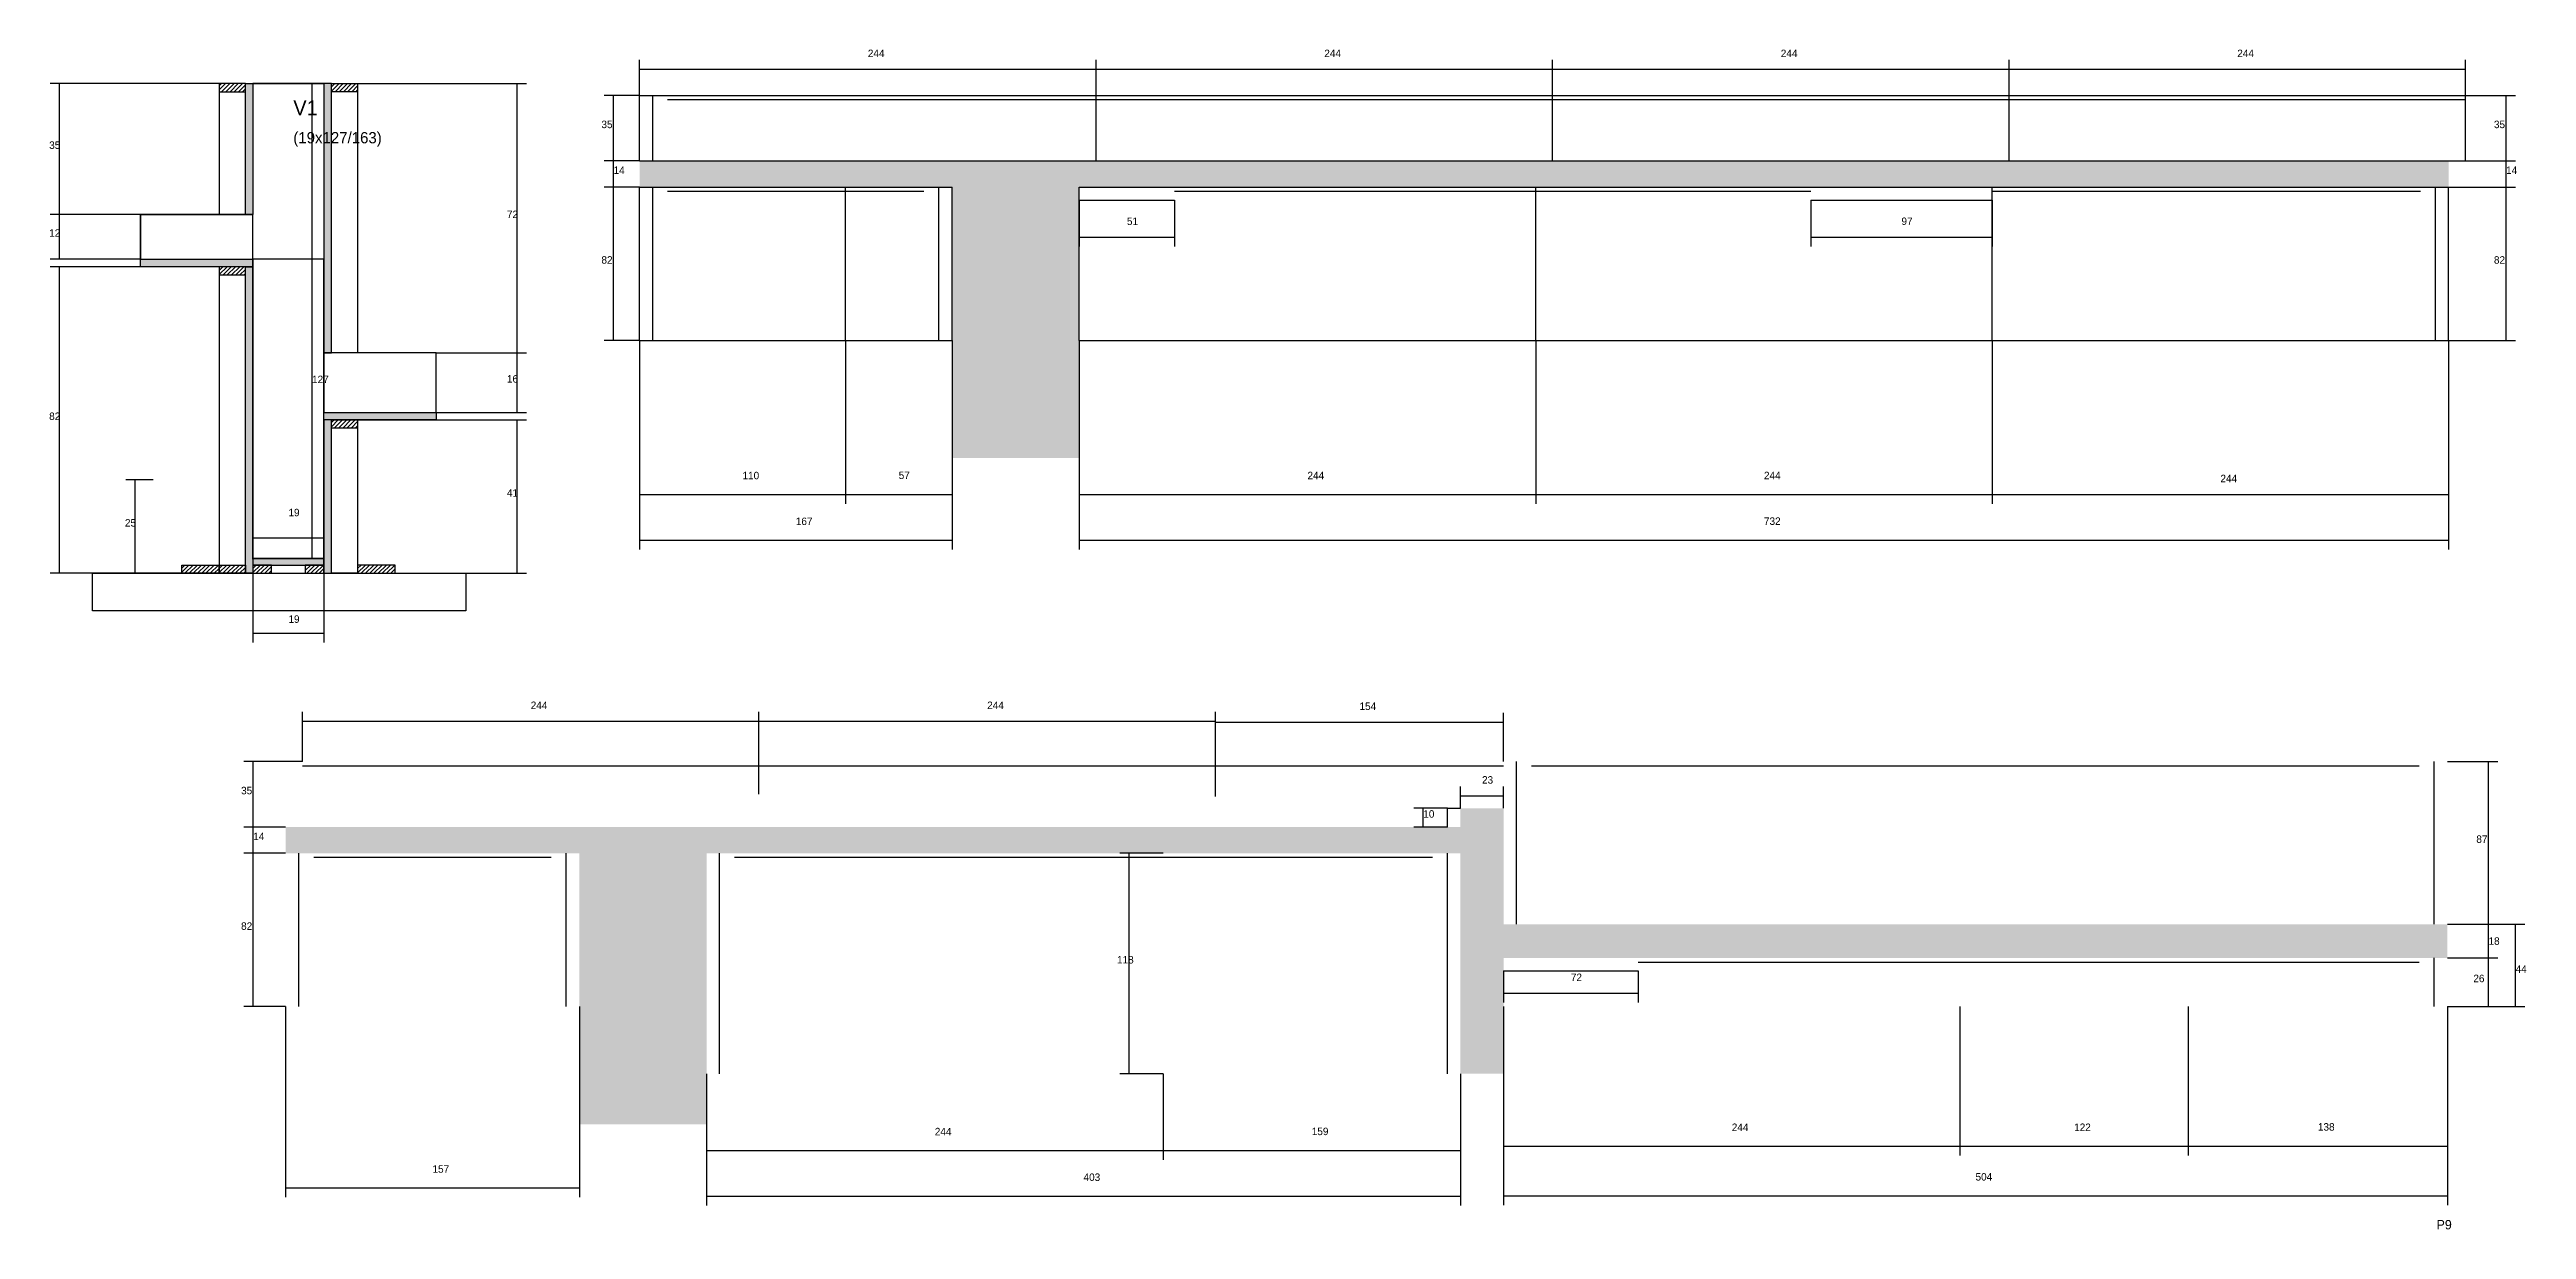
# Model space of a CAD drawing. Header units: metres. Extents: x -10325 to -5929, y 14165 to 15559.
# Drawn here: x -8749 to -7425, y 14927 to 15559 of the extents above; entities that cross this region are included whole.
import ezdxf

# ---------------------------------------------------------------- set-up
doc = ezdxf.new("R2010")
doc.units = ezdxf.units.M
for name, color, linetype in [('CONCRETO', 251, 'Continuous'), ('COTA', 241, 'Continuous'), ('Hachura', 253, 'Continuous'), ('Madeira', 126, 'Continuous'), ('NOMENCLATURA', 7, 'Continuous'), ('Painéis', 200, 'Continuous'), ('SARR_2.2x7', 40, 'Continuous'), ('Texto Seção', 7, 'Continuous')]:
    doc.layers.add(name, color=color, linetype=linetype)

msp = doc.modelspace()

# ---------------------------------------------------------------- texts
at = {"layer": 'COTA'}
for s, p in [('244', (-8311.4, 15554.5)), ('244', (-8067.4, 15554.5)), ('244', (-7823.4, 15554.5)), ('244', (-7579.4, 15554.5)), ('35', (-8453.8, 15516.5)), ('35', (-7442.2, 15516.5)), ('35', (-8749, 15505.4)), ('14', (-8447.3, 15492)), ('14', (-7435.7, 15492)), ('72', (-8504.3, 15468.4)), ('51', (-8172.9, 15464.7)), ('97', (-7758.9, 15464.7)), ('12', (-8749, 15458.4)), ('82', (-8453.8, 15444)), ('82', (-7442.2, 15444)), ('127', (-8608.5, 15380.1)), ('16', (-8504.3, 15380.4)), ('82', (-8749, 15360.4)), ('110', (-8378.4, 15328.7)), ('57', (-8294.9, 15328.8)), ('244', (-8076.4, 15328.7)), ('244', (-7832.4, 15328.7)), ('41', (-8504.3, 15319.4)), ('244', (-7588.4, 15327.1)), ('25', (-8708.5, 15303.4)), ('19', (-8621.1, 15308.9)), ('167', (-8349.9, 15304.2)), ('732', (-7832.4, 15304.3)), ('19', (-8621.1, 15251.9)), ('244', (-8491.6, 15205.8)), ('244', (-8247.6, 15205.8)), ('154', (-8048.6, 15205.3)), ('35', (-8646.4, 15160.2)), ('23', (-7983.1, 15165.9)), ('10', (-8014.5, 15147.7)), ('14', (-8639.9, 15135.7)), ('87', (-7451.6, 15134.2)), ('82', (-8646.4, 15087.7)), ('18', (-7445.1, 15079.7)), ('118', (-8178.2, 15069.7)), ('44', (-7430.6, 15064.7)), ('72', (-7935.6, 15060.3)), ('26', (-7453.2, 15059.7)), ('244', (-8275.6, 14977.8)), ('159', (-8074.1, 14977.9)), ('244', (-7849.6, 14980.1)), ('122', (-7666.6, 14980.1)), ('138', (-7536.3, 14980.3)), ('157', (-8544.1, 14957.8)), ('403', (-8196.1, 14953.4)), ('504', (-7719.3, 14953.6))]:
    msp.add_text(s, height=4, dxfattribs=at).set_placement(p)
at = {"layer": 'NOMENCLATURA'}
msp.add_text('P9', height=5, dxfattribs=at).set_placement((-7472.9, 14927.5))
at = {"layer": 'Texto Seção'}
for s, height, p in [('V1', 8, (-8618.5, 15523.4)), ('(19x127/163)', 6, (-8618.5, 15508.4))]:
    msp.add_text(s, height=height, dxfattribs=at).set_placement(p)

# ---------------------------------------------------------------- hatches: boundary and pattern name
at = {"layer": 'COTA'}
h = msp.add_hatch(dxfattribs=at)
h.set_pattern_fill('AR-CONC', scale=0.03)
h.paths.add_polyline_path([(-8266.4, 15340), (-8198.4, 15340), (-8198.4, 15403), (-8198.4, 15485), (-7710.4, 15485), (-7466.4, 15485), (-7466.4, 15499), (-7701.4, 15499), (-8189.4, 15499), (-8433.4, 15499), (-8433.4, 15485), (-8266.4, 15485), (-8266.4, 15403)])
h = msp.add_hatch(dxfattribs=at)
h.set_pattern_fill('AR-CONC', scale=0.03)
h.paths.add_polyline_path([(-7971.6, 15152.7), (-7994.6, 15152.7), (-7994.6, 15142.7), (-8369.6, 15142.7), (-8609.6, 15142.7), (-8622.6, 15142.7), (-8622.6, 15128.7), (-8465.6, 15128.7), (-8465.6, 15046.7), (-8465.6, 14983.7), (-8397.6, 14983.7), (-8397.6, 15010.7), (-8397.6, 15128.7), (-7994.6, 15128.7), (-7994.6, 15010.7), (-7971.6, 15010.7), (-7971.6, 15046.7), (-7971.6, 15072.7), (-7467.1, 15072.7), (-7467.1, 15090.7), (-7971.6, 15090.7)])
at = {"layer": 'Hachura'}
h = msp.add_hatch(dxfattribs=at)
h.set_pattern_fill('ANSI31', scale=0.5)
h.paths.add_polyline_path([(-8658.1, 15540.4), (-8658.1, 15536), (-8658.1, 15536), (-8644.1, 15536), (-8644.1, 15536), (-8644.1, 15540.4), (-8644.1, 15540.4), (-8658.1, 15540.4)])
h = msp.add_hatch(color=8, dxfattribs=at)
h.dxf.hatch_style = 1
h.paths.add_polyline_path([(-8644.1, 15540.4), (-8640.1, 15540.4), (-8640.1, 15540.4), (-8640.1, 15470.4), (-8640.1, 15470.4), (-8644.1, 15470.4), (-8644.1, 15470.4), (-8644.1, 15540.4)])
h = msp.add_hatch(color=8, dxfattribs=at)
h.dxf.hatch_style = 1
h.paths.add_polyline_path([(-8598.1, 15540.4), (-8602.1, 15540.4), (-8602.1, 15396.4), (-8598.1, 15396.4)])
h = msp.add_hatch(dxfattribs=at)
h.set_pattern_fill('ANSI31', scale=0.5)
h.paths.add_polyline_path([(-8584.1, 15540.4), (-8584.1, 15536), (-8584.1, 15536), (-8598.1, 15536), (-8598.1, 15536), (-8598.1, 15540.4), (-8598.1, 15540.4), (-8584.1, 15540.4)])
h = msp.add_hatch(color=8, dxfattribs=at)
h.dxf.hatch_style = 1
h.paths.add_polyline_path([(-8700.1, 15442.4), (-8700.1, 15446.4), (-8700.1, 15446.4), (-8640.1, 15446.4), (-8640.1, 15446.4), (-8640.1, 15442.4), (-8640.1, 15442.4), (-8700.1, 15442.4)])
h = msp.add_hatch(dxfattribs=at)
h.set_pattern_fill('ANSI31', scale=0.5)
h.paths.add_polyline_path([(-8658.1, 15442.4), (-8658.1, 15438), (-8658.1, 15438), (-8644.1, 15438), (-8644.1, 15438), (-8644.1, 15442.4), (-8644.1, 15442.4), (-8658.1, 15442.4)])
h = msp.add_hatch(color=8, dxfattribs=at)
h.dxf.hatch_style = 1
h.paths.add_polyline_path([(-8644.1, 15442.4), (-8640.1, 15442.4), (-8640.1, 15442.4), (-8640.1, 15278.4), (-8640.1, 15278.4), (-8644.1, 15278.4), (-8644.1, 15278.4), (-8644.1, 15442.4)])
h = msp.add_hatch(color=8, dxfattribs=at)
h.dxf.hatch_style = 1
h.paths.add_polyline_path([(-8602.1, 15360.4), (-8602.1, 15364.4), (-8602.1, 15364.4), (-8542.1, 15364.4), (-8542.1, 15364.4), (-8542.1, 15360.4), (-8542.1, 15360.4), (-8602.1, 15360.4)])
h = msp.add_hatch(color=8, dxfattribs=at)
h.dxf.hatch_style = 1
h.paths.add_polyline_path([(-8598.1, 15360.4), (-8602.1, 15360.4), (-8602.1, 15278.4), (-8598.1, 15278.4)])
h = msp.add_hatch(dxfattribs=at)
h.set_pattern_fill('ANSI31', scale=0.5)
h.paths.add_polyline_path([(-8584.1, 15360.4), (-8584.1, 15356), (-8584.1, 15356), (-8598.1, 15356), (-8598.1, 15356), (-8598.1, 15360.4), (-8598.1, 15360.4), (-8584.1, 15360.4)])
h = msp.add_hatch(dxfattribs=at)
h.set_pattern_fill('ANSI31', scale=0.5)
h.paths.add_polyline_path([(-8678.1, 15278.4), (-8678.1, 15282.8), (-8678.1, 15282.8), (-8658.1, 15282.8), (-8658.1, 15282.8), (-8658.1, 15278.4), (-8658.1, 15278.4), (-8678.1, 15278.4)])
h = msp.add_hatch(dxfattribs=at)
h.set_pattern_fill('ANSI31', scale=0.5)
h.paths.add_polyline_path([(-8658.1, 15278.4), (-8658.1, 15282.8), (-8658.1, 15282.8), (-8644.1, 15282.8), (-8644.1, 15282.8), (-8644.1, 15278.4), (-8644.1, 15278.4), (-8658.1, 15278.4)])
h = msp.add_hatch(color=8, dxfattribs=at)
h.dxf.hatch_style = 1
h.paths.add_polyline_path([(-8602.1, 15282.8), (-8602.1, 15286.4), (-8602.1, 15286.4), (-8640.1, 15286.4), (-8640.1, 15286.4), (-8640.1, 15282.8), (-8640.1, 15282.8), (-8602.1, 15282.8)])
h = msp.add_hatch(dxfattribs=at)
h.set_pattern_fill('ANSI31', scale=0.5)
h.paths.add_polyline_path([(-8630.1, 15278.4), (-8630.1, 15282.8), (-8630.1, 15282.8), (-8640.1, 15282.8), (-8640.1, 15282.8), (-8640.1, 15278.4), (-8640.1, 15278.4), (-8630.1, 15278.4)])
h = msp.add_hatch(dxfattribs=at)
h.set_pattern_fill('ANSI31', scale=0.5)
h.paths.add_polyline_path([(-8602.1, 15278.4), (-8602.1, 15282.8), (-8602.1, 15282.8), (-8612.1, 15282.8), (-8612.1, 15282.8), (-8612.1, 15278.4), (-8612.1, 15278.4), (-8602.1, 15278.4)])
h = msp.add_hatch(dxfattribs=at)
h.set_pattern_fill('ANSI31', scale=0.5)
h.paths.add_polyline_path([(-8564.1, 15278.4), (-8564.1, 15282.8), (-8564.1, 15282.8), (-8584.1, 15282.8), (-8584.1, 15282.8), (-8584.1, 15278.4), (-8584.1, 15278.4), (-8564.1, 15278.4)])

# ---------------------------------------------------------------- linework, layer by layer
at = {"layer": 'CONCRETO'}
for points in [[(-8602.1, 15540.4), (-8640.1, 15540.4)], [(-8700.1, 15446.4), (-8700.1, 15470.4), (-8640.1, 15470.4)], [(-8602.1, 15360.4), (-8602.1, 15286.4), (-8640.1, 15286.4), (-8640.1, 15446.4)], [(-8542.1, 15364.4), (-8542.1, 15396.4), (-8602.1, 15396.4)]]:
    msp.add_lwpolyline(points, dxfattribs=at)
for points in [[(-8640.1, 15540.4), (-8602.1, 15540.4), (-8602.1, 15540.4), (-8640.1, 15540.4)], [(-8700.1, 15446.4), (-8640.1, 15446.4), (-8640.1, 15470.4), (-8700.1, 15470.4)], [(-8640.1, 15286.4), (-8602.1, 15286.4), (-8602.1, 15446.4), (-8640.1, 15446.4)], [(-8602.1, 15364.4), (-8542.1, 15364.4), (-8542.1, 15396.4), (-8602.1, 15396.4)]]:
    msp.add_lwpolyline(points, close=True, dxfattribs=at)
at = {"layer": 'COTA'}
for p, q in [((-8433.4, 15516.5), (-8433.4, 15553)), ((-8433.4, 15548), (-8189.4, 15548)), ((-8189.4, 15516.5), (-8189.4, 15553)), ((-8189.4, 15534), (-8189.4, 15553)), ((-8189.4, 15548), (-7945.4, 15548)), ((-7945.4, 15534), (-7945.4, 15553)), ((-7945.4, 15534), (-7945.4, 15553)), ((-7945.4, 15548), (-7701.4, 15548)), ((-7701.4, 15534), (-7701.4, 15553)), ((-7701.4, 15534), (-7701.4, 15553)), ((-7701.4, 15548), (-7457.4, 15548)), ((-7457.4, 15534), (-7457.4, 15553)), ((-8658.1, 15540.4), (-8748.5, 15540.4)), ((-8743.5, 15470.4), (-8743.5, 15540.4)), ((-8640.1, 15540.4), (-8603.5, 15540.4)), ((-8608.5, 15286.4), (-8608.5, 15540.4)), ((-8584.1, 15540.4), (-8493.8, 15540.4)), ((-8498.8, 15396.4), (-8498.8, 15540.4)), ((-8433.4, 15534), (-8452.3, 15534)), ((-8447.3, 15499), (-8447.3, 15534)), ((-7457.4, 15534), (-7430.7, 15534)), ((-7435.7, 15499), (-7435.7, 15534)), ((-8433.4, 15499), (-8452.3, 15499)), ((-8433.4, 15499), (-8452.3, 15499)), ((-8447.3, 15485), (-8447.3, 15499)), ((-7466.4, 15499), (-7430.7, 15499)), ((-7457.4, 15499), (-7430.7, 15499)), ((-7435.7, 15485), (-7435.7, 15499)), ((-8433.4, 15485), (-8452.3, 15485)), ((-8433.4, 15485), (-8452.3, 15485)), ((-8447.3, 15403), (-8447.3, 15485)), ((-8198.4, 15478), (-8198.4, 15453.2)), ((-8147.4, 15478), (-8147.4, 15453.2)), ((-7807.4, 15478), (-7807.4, 15453.2)), ((-7710.4, 15478), (-7710.4, 15453.2)), ((-7466.4, 15485), (-7430.7, 15485)), ((-7466.4, 15485), (-7430.7, 15485)), ((-7435.7, 15403), (-7435.7, 15485)), ((-8700.1, 15470.4), (-8748.5, 15470.4)), ((-8700.1, 15470.4), (-8748.5, 15470.4)), ((-8743.5, 15446.4), (-8743.5, 15470.4)), ((-8198.4, 15458.2), (-8147.4, 15458.2)), ((-7807.4, 15458.2), (-7710.4, 15458.2)), ((-8700.1, 15446.4), (-8748.5, 15446.4)), ((-8700.1, 15442.4), (-8748.5, 15442.4)), ((-8743.5, 15278.4), (-8743.5, 15442.4)), ((-8433.4, 15403), (-8452.3, 15403)), ((-8433.4, 15403), (-8433.4, 15315.6)), ((-8433.4, 15403), (-8433.4, 15291.1)), ((-8323.4, 15403), (-8323.4, 15315.6)), ((-8323.4, 15403), (-8323.4, 15315.6)), ((-8266.4, 15403), (-8266.4, 15315.6)), ((-8266.4, 15403), (-8266.4, 15291.1)), ((-8198.4, 15403), (-8198.4, 15315.6)), ((-8198.4, 15403), (-8198.4, 15291.1)), ((-7954.4, 15403), (-7954.4, 15315.6)), ((-7954.4, 15403), (-7954.4, 15315.6)), ((-7710.4, 15403), (-7710.4, 15315.6)), ((-7710.4, 15403), (-7710.4, 15315.6)), ((-7466.4, 15403), (-7466.4, 15291.1)), ((-7466.4, 15403), (-7466.4, 15315.6)), ((-7466.4, 15403), (-7430.7, 15403)), ((-8542.1, 15396.4), (-8493.8, 15396.4)), ((-8542.1, 15396.4), (-8493.8, 15396.4)), ((-8498.8, 15364.4), (-8498.8, 15396.4)), ((-8584.1, 15360.4), (-8493.8, 15360.4)), ((-8542.1, 15364.4), (-8493.8, 15364.4)), ((-8498.8, 15278.4), (-8498.8, 15360.4)), ((-8693.4, 15328.4), (-8708, 15328.4)), ((-8703, 15278.4), (-8703, 15328.4)), ((-8433.4, 15320.6), (-8323.4, 15320.6)), ((-8323.4, 15320.6), (-8266.4, 15320.6)), ((-8198.4, 15320.6), (-7954.4, 15320.6)), ((-7954.4, 15320.6), (-7710.4, 15320.6)), ((-7710.4, 15320.6), (-7466.4, 15320.6)), ((-8640.1, 15286.4), (-8640.1, 15302.4)), ((-8640.1, 15297.4), (-8602.1, 15297.4)), ((-8602.1, 15286.4), (-8602.1, 15302.4)), ((-8433.4, 15296.1), (-8266.4, 15296.1)), ((-8198.4, 15296.1), (-7466.4, 15296.1)), ((-8640.4, 15286.4), (-8603.5, 15286.4)), ((-8678.1, 15278.4), (-8748.5, 15278.4)), ((-8678.1, 15278.4), (-8708, 15278.4)), ((-8640.1, 15278.4), (-8640.1, 15241.4)), ((-8602.1, 15278.4), (-8602.1, 15241.4)), ((-8564.1, 15278.4), (-8493.8, 15278.4)), ((-8640.1, 15246.4), (-8602.1, 15246.4)), ((-8613.6, 15177.7), (-8613.6, 15204.3)), ((-8369.6, 15160.2), (-8369.6, 15204.3)), ((-8369.6, 15175.5), (-8369.6, 15204.3)), ((-8125.6, 15159.1), (-8125.6, 15204.3)), ((-8125.6, 15177.7), (-8125.6, 15203.8)), ((-7971.6, 15177.7), (-7971.6, 15203.8)), ((-8613.6, 15199.3), (-8369.6, 15199.3)), ((-8369.6, 15199.3), (-8125.6, 15199.3)), ((-8125.6, 15198.8), (-7971.6, 15198.8)), ((-8613.6, 15177.7), (-8644.9, 15177.7)), ((-8639.9, 15142.7), (-8639.9, 15177.7)), ((-7467.1, 15177.7), (-7440.1, 15177.7)), ((-7445.1, 15090.7), (-7445.1, 15177.7)), ((-7994.6, 15152.7), (-7994.6, 15164.4)), ((-7971.6, 15152.7), (-7971.6, 15164.4)), ((-8001.6, 15152.7), (-8019.5, 15152.7)), ((-8014.5, 15142.7), (-8014.5, 15152.7)), ((-7994.6, 15159.4), (-7971.6, 15159.4)), ((-8622.6, 15142.7), (-8644.9, 15142.7)), ((-8622.6, 15142.7), (-8644.9, 15142.7)), ((-8639.9, 15128.7), (-8639.9, 15142.7)), ((-8001.6, 15142.7), (-8019.5, 15142.7)), ((-8622.6, 15128.7), (-8644.9, 15128.7)), ((-8622.6, 15128.7), (-8644.9, 15128.7)), ((-8639.9, 15046.7), (-8639.9, 15128.7)), ((-8153.6, 15128.7), (-8176.7, 15128.7)), ((-8171.7, 15010.7), (-8171.7, 15128.7)), ((-7467.1, 15090.7), (-7440.1, 15090.7)), ((-7467.1, 15090.7), (-7425.6, 15090.7)), ((-7467.1, 15090.7), (-7440.1, 15090.7)), ((-7445.1, 15072.7), (-7445.1, 15090.7)), ((-7430.6, 15046.7), (-7430.6, 15090.7)), ((-7467.1, 15072.7), (-7440.1, 15072.7)), ((-7467.1, 15072.7), (-7440.1, 15072.7)), ((-7445.1, 15046.7), (-7445.1, 15072.7)), ((-7971.6, 15065.7), (-7971.6, 15048.8)), ((-7971.6, 15053.8), (-7899.6, 15053.8)), ((-7899.6, 15065.7), (-7899.6, 15048.8)), ((-8622.6, 15046.7), (-8644.9, 15046.7)), ((-8622.6, 15046.7), (-8622.6, 14944.7)), ((-8465.6, 15046.7), (-8465.6, 14944.7)), ((-7971.6, 15046.7), (-7971.6, 14967)), ((-7971.6, 15046.7), (-7971.6, 14940.5)), ((-7727.6, 15046.7), (-7727.6, 14967)), ((-7727.6, 15046.7), (-7727.6, 14967)), ((-7605.6, 15046.7), (-7605.6, 14967)), ((-7605.6, 15046.7), (-7605.6, 14967)), ((-7467.1, 15046.7), (-7440.1, 15046.7)), ((-7467.1, 15046.7), (-7425.6, 15046.7)), ((-7467.1, 15046.7), (-7467.1, 14940.5)), ((-7467.1, 15034.4), (-7467.1, 14967)), ((-8397.6, 15010.7), (-8397.6, 14964.7)), ((-8397.6, 15010.7), (-8397.6, 14940.2)), ((-8153.6, 15010.7), (-8176.7, 15010.7)), ((-8153.6, 15010.7), (-8153.6, 14964.7)), ((-8153.6, 15010.7), (-8153.6, 14964.7)), ((-7994.6, 15010.7), (-7994.6, 14964.7)), ((-7994.6, 15010.7), (-7994.6, 14940.2)), ((-8397.6, 14969.7), (-8153.6, 14969.7)), ((-8153.6, 14969.7), (-7994.6, 14969.7)), ((-7971.6, 14972), (-7727.6, 14972)), ((-7727.6, 14972), (-7605.6, 14972)), ((-7605.6, 14972), (-7467.1, 14972)), ((-8622.6, 14949.7), (-8465.6, 14949.7)), ((-8397.6, 14945.2), (-7994.6, 14945.2)), ((-7971.6, 14945.5), (-7467.1, 14945.5))]:
    msp.add_line(p, q, dxfattribs=at)
at = {"layer": 'Madeira'}
for points in [[(-8658.1, 15540.4), (-8658.1, 15536), (-8644.1, 15536), (-8644.1, 15540.4)], [(-8658.1, 15470.4), (-8644.1, 15470.4), (-8644.1, 15540.4), (-8658.1, 15540.4)], [(-8584.1, 15540.4), (-8584.1, 15536), (-8598.1, 15536), (-8598.1, 15540.4)], [(-8584.1, 15396.4), (-8598.1, 15396.4), (-8598.1, 15540.4), (-8584.1, 15540.4)], [(-8658.1, 15442.4), (-8658.1, 15438), (-8644.1, 15438), (-8644.1, 15442.4)], [(-8658.1, 15278.4), (-8644.1, 15278.4), (-8644.1, 15442.4), (-8658.1, 15442.4)], [(-8584.1, 15360.4), (-8584.1, 15356), (-8598.1, 15356), (-8598.1, 15360.4)], [(-8584.1, 15278.4), (-8598.1, 15278.4), (-8598.1, 15360.4), (-8584.1, 15360.4)], [(-8678.1, 15278.4), (-8678.1, 15282.8), (-8658.1, 15282.8), (-8658.1, 15278.4)], [(-8658.1, 15278.4), (-8658.1, 15282.8), (-8644.1, 15282.8), (-8644.1, 15278.4)], [(-8630.1, 15278.4), (-8630.1, 15282.8), (-8640.1, 15282.8), (-8640.1, 15278.4)], [(-8602.1, 15278.4), (-8602.1, 15282.8), (-8612.1, 15282.8), (-8612.1, 15278.4)], [(-8564.1, 15278.4), (-8564.1, 15282.8), (-8584.1, 15282.8), (-8584.1, 15278.4)], [(-8526.3, 15258.4), (-8725.9, 15258.4), (-8725.9, 15278.4), (-8526.3, 15278.4)]]:
    msp.add_lwpolyline(points, close=True, dxfattribs=at)
at = {"layer": 'Painéis'}
for p, q in [((-8433.4, 15534), (-8189.4, 15534)), ((-8433.4, 15499), (-8433.4, 15534)), ((-8189.4, 15534), (-7701.4, 15534)), ((-8189.4, 15499), (-8189.4, 15534)), ((-7945.4, 15499), (-7945.4, 15534)), ((-7701.4, 15534), (-7457.4, 15534)), ((-7701.4, 15499), (-7701.4, 15534)), ((-7457.4, 15499), (-7457.4, 15534)), ((-8433.4, 15499), (-8189.4, 15499)), ((-8189.4, 15499), (-7701.4, 15499)), ((-7701.4, 15499), (-7457.4, 15499)), ((-8433.4, 15485), (-8266.4, 15485)), ((-8433.4, 15403), (-8433.4, 15485)), ((-8323.4, 15403), (-8323.4, 15485)), ((-8266.4, 15403), (-8266.4, 15485)), ((-8198.4, 15485), (-7710.4, 15485)), ((-8198.4, 15403), (-8198.4, 15485)), ((-7954.4, 15403), (-7954.4, 15485)), ((-7710.4, 15485), (-7466.4, 15485)), ((-7710.4, 15403), (-7710.4, 15485)), ((-7466.4, 15403), (-7466.4, 15485)), ((-8700.1, 15446.4), (-8640.1, 15446.4)), ((-8433.4, 15403), (-8266.4, 15403)), ((-8198.4, 15403), (-7710.4, 15403)), ((-7710.4, 15403), (-7466.4, 15403))]:
    msp.add_line(p, q, dxfattribs=at)
for points in [[(-8644.1, 15540.4), (-8640.1, 15540.4), (-8640.1, 15470.4), (-8644.1, 15470.4)], [(-8598.1, 15540.4), (-8602.1, 15540.4), (-8602.1, 15396.4), (-8598.1, 15396.4)], [(-8700.1, 15442.4), (-8700.1, 15446.4), (-8640.1, 15446.4), (-8640.1, 15442.4)], [(-8644.1, 15442.4), (-8640.1, 15442.4), (-8640.1, 15278.4), (-8644.1, 15278.4)], [(-8602.1, 15360.4), (-8602.1, 15364.4), (-8542.1, 15364.4), (-8542.1, 15360.4)], [(-8598.1, 15360.4), (-8602.1, 15360.4), (-8602.1, 15278.4), (-8598.1, 15278.4)], [(-8602.1, 15282.8), (-8602.1, 15286.4), (-8640.1, 15286.4), (-8640.1, 15282.8)]]:
    msp.add_lwpolyline(points, close=True, dxfattribs=at)
at = {"layer": 'SARR_2.2x7'}
for p, q in [((-8426.4, 15499), (-8426.4, 15534)), ((-8418.4, 15531.8), (-8189.4, 15531.8)), ((-8189.4, 15531.8), (-7945.4, 15531.8)), ((-7945.4, 15531.8), (-7701.4, 15531.8)), ((-7701.4, 15531.8), (-7457.4, 15531.8)), ((-8426.4, 15403), (-8426.4, 15485)), ((-8418.4, 15482.8), (-8323.4, 15482.8)), ((-8323.4, 15482.8), (-8281.4, 15482.8)), ((-8273.4, 15403), (-8273.4, 15485)), ((-8198.4, 15478), (-8147.4, 15478)), ((-8147.4, 15482.8), (-7954.4, 15482.8)), ((-7954.4, 15482.8), (-7807.4, 15482.8)), ((-7807.4, 15478), (-7710.4, 15478)), ((-7710.4, 15482.8), (-7481.4, 15482.8)), ((-7473.4, 15403), (-7473.4, 15485)), ((-8613.6, 15175.5), (-8369.6, 15175.5)), ((-8369.6, 15175.5), (-8125.6, 15175.5)), ((-8125.6, 15175.5), (-7971.6, 15175.5)), ((-7964.6, 15090.7), (-7964.6, 15177.7)), ((-7956.6, 15175.5), (-7727.6, 15175.5)), ((-7727.6, 15175.5), (-7605.6, 15175.5)), ((-7605.6, 15175.5), (-7482.1, 15175.5)), ((-7474.1, 15090.7), (-7474.1, 15177.7)), ((-8001.6, 15152.7), (-7994.6, 15152.7)), ((-8001.6, 15142.7), (-8001.6, 15152.7)), ((-8615.6, 15046.7), (-8615.6, 15128.7)), ((-8607.6, 15126.5), (-8480.6, 15126.5)), ((-8472.6, 15046.7), (-8472.6, 15128.7)), ((-8390.6, 15010.7), (-8390.6, 15128.7)), ((-8382.6, 15126.5), (-8153.6, 15126.5)), ((-8153.6, 15126.5), (-8009.6, 15126.5)), ((-8001.6, 15010.7), (-8001.6, 15128.7)), ((-7899.6, 15070.5), (-7727.6, 15070.5)), ((-7727.6, 15070.5), (-7605.6, 15070.5)), ((-7605.6, 15070.5), (-7482.1, 15070.5)), ((-7474.1, 15046.7), (-7474.1, 15072.7)), ((-7971.6, 15065.7), (-7899.6, 15065.7))]:
    msp.add_line(p, q, dxfattribs=at)

msp.set_redraw_order([(e.dxf.handle, doc.entitydb.next_handle()) for e in msp.query("TEXT MTEXT ATTDEF DIMENSION ARC_DIMENSION")])  # texts and dimensions are drawn at this point

doc.saveas('drawing.dxf')
